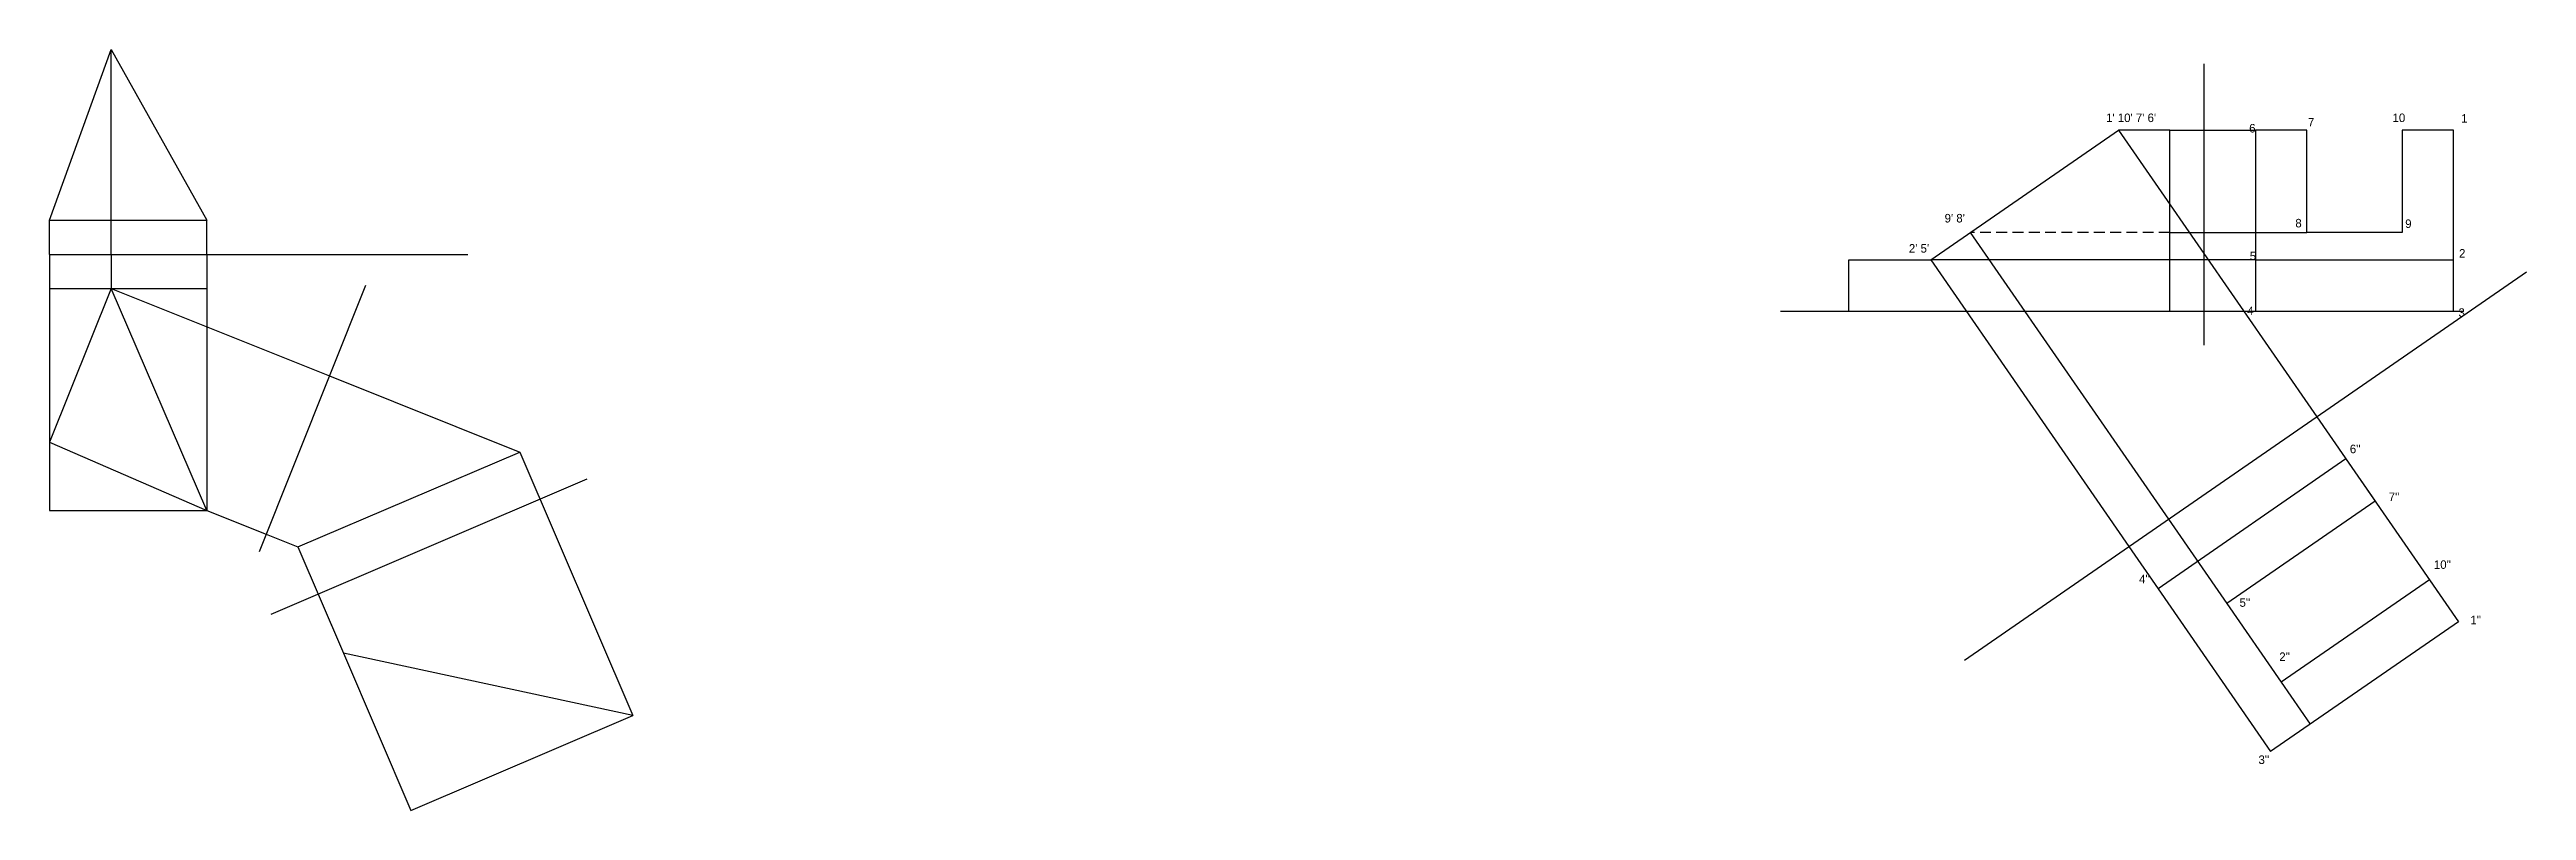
# Model space of a CAD drawing. Header units: millimetres. Extents: x -441 to 1862, y -1431 to 566.
# Drawn here: x 1137 to 1862, y 343 to 566 of the extents above; entities that cross this region are included whole.
import ezdxf

# ---------------------------------------------------------------- set-up
doc = ezdxf.new("R2010")
doc.units = ezdxf.units.MM
doc.linetypes.add('HIDDEN2', pattern=[4.7625, 3.175, -1.5875])
doc.layers.get('0').update_dxf_attribs({"color": 220})
doc.layers.add('construction', color=130, linetype='Continuous')
doc.layers.add('hidden', color=2, linetype='HIDDEN2')
doc.layers.add('object', color=7, linetype='Continuous', lineweight=30)

msp = doc.modelspace()

# ---------------------------------------------------------------- texts
at = {"layer": 'object'}
for s, p in [("1' 10' 7' 6'", (1738.751, 544.4)), ('6', (1780.642, 541.347)), ('7', (1797.849, 543.114)), ('10', (1822.616, 544.4)), ('1', (1842.718, 544.239)), ("9' 8'", (1691.47, 514.993)), ('8', (1794.151, 513.546)), ('9', (1826.314, 513.386)), ("2' 5'", (1681.017, 506.155)), ('5', (1780.803, 503.905)), ('2', (1842.075, 504.708)), ('4', (1780.068, 487.868)), ('3', (1841.914, 487.353)), ("6''", (1810.101, 447.414)), ("7''", (1821.484, 433.392)), ("10''", (1834.72, 413.55)), ("4''", (1748.42, 409.317)), ("5''", (1777.804, 402.438)), ("1''", (1845.387, 397.322)), ("2''", (1789.452, 386.564)), ("3''", (1783.363, 356.403))]:
    msp.add_text(s, height=2.5, dxfattribs=at).set_placement(p)

# ---------------------------------------------------------------- linework, layer by layer
for p, q in [((1136.689, 505.645), (1259.153, 505.645)), ((1697.265, 386.805), (1861.811, 500.492)), ((1198.117, 418.638), (1229.323, 496.653)), ((1643.408, 489.05), (1843.408, 489.05)), ((1201.527, 400.263), (1294.082, 439.877))]:
    msp.add_line(p, q)
at = {"layer": 'construction'}
for p, q in [((1154.689, 505.645), (1154.689, 565.645)), ((1767.471, 479.05), (1767.471, 561.421)), ((1742.408, 542.05), (1800.425, 458.079)), ((1757.408, 542.05), (1782.471, 542.05)), ((1136.689, 505.645), (1136.689, 515.645)), ((1182.689, 505.645), (1182.689, 515.645)), ((1698.987, 512.05), (1757.004, 428.079)), ((1757.408, 512.05), (1797.471, 512.05)), ((1136.689, 505.645), (1182.689, 505.645)), ((1136.689, 505.645), (1136.689, 495.645)), ((1154.689, 505.645), (1154.689, 495.645)), ((1182.689, 505.645), (1182.689, 430.645)), ((1782.471, 504.05), (1687.408, 504.05)), ((1687.408, 504.05), (1745.425, 420.079)), ((1136.689, 495.645), (1136.689, 450.645)), ((1136.689, 495.645), (1182.689, 495.645)), ((1154.689, 495.645), (1218.682, 470.048)), ((1218.682, 470.048), (1274.39, 447.765)), ((1800.425, 458.079), (1841.92, 398.02)), ((1136.689, 450.645), (1136.689, 430.645)), ((1274.39, 447.765), (1307.419, 370.596)), ((1136.689, 430.645), (1182.689, 430.645)), ((1182.689, 430.645), (1200.13, 423.669)), ((1757.004, 428.079), (1774.057, 403.397)), ((1200.13, 423.669), (1209.415, 419.955)), ((1209.415, 419.955), (1222.706, 388.9)), ((1745.425, 420.079), (1753.951, 407.738)), ((1215.317, 406.165), (1222.706, 388.9)), ((1789.973, 380.361), (1798.499, 368.02))]:
    msp.add_line(p, q, dxfattribs=at)
at = {"layer": 'hidden'}
msp.add_line((1757.408, 512.05), (1698.987, 512.05), dxfattribs=at)
at = {"layer": 'object'}
for p, q in [((1136.689, 515.645), (1154.689, 565.645)), ((1154.689, 565.645), (1182.689, 515.645)), ((1687.408, 504.05), (1742.408, 542.05)), ((1757.408, 542.05), (1742.408, 542.05)), ((1757.408, 489.05), (1757.408, 542.05)), ((1797.471, 542.05), (1782.471, 542.05)), ((1782.471, 542.05), (1782.471, 489.05)), ((1797.471, 512.05), (1797.471, 542.05)), ((1840.471, 542.05), (1825.471, 542.05)), ((1825.471, 542.05), (1825.471, 512.05)), ((1840.471, 489.05), (1840.471, 542.05)), ((1136.689, 515.645), (1182.689, 515.645)), ((1825.471, 512.05), (1797.471, 512.05)), ((1663.408, 489.05), (1663.408, 504.05)), ((1663.408, 504.05), (1687.408, 504.05)), ((1782.471, 504.05), (1840.471, 504.05)), ((1154.689, 495.645), (1136.689, 450.645)), ((1182.689, 430.645), (1154.689, 495.645)), ((1663.408, 489.05), (1757.408, 489.05)), ((1782.471, 489.05), (1840.471, 489.05)), ((1136.689, 450.645), (1182.689, 430.645)), ((1209.415, 419.955), (1274.39, 447.765)), ((1808.951, 445.738), (1753.951, 407.738)), ((1808.951, 445.738), (1817.478, 433.397)), ((1817.478, 433.397), (1774.057, 403.397)), ((1753.951, 407.738), (1786.92, 360.02)), ((1833.394, 410.361), (1789.973, 380.361)), ((1833.394, 410.361), (1841.92, 398.02)), ((1774.057, 403.397), (1789.973, 380.361)), ((1841.92, 398.02), (1786.92, 360.02)), ((1307.419, 370.596), (1222.706, 388.9)), ((1222.706, 388.9), (1242.443, 342.786)), ((1242.443, 342.786), (1307.419, 370.596))]:
    msp.add_line(p, q, dxfattribs=at)

msp.set_redraw_order([(e.dxf.handle, doc.entitydb.next_handle()) for e in msp.query("TEXT MTEXT ATTDEF DIMENSION ARC_DIMENSION")])  # texts and dimensions are drawn at this point

doc.saveas('drawing.dxf')
